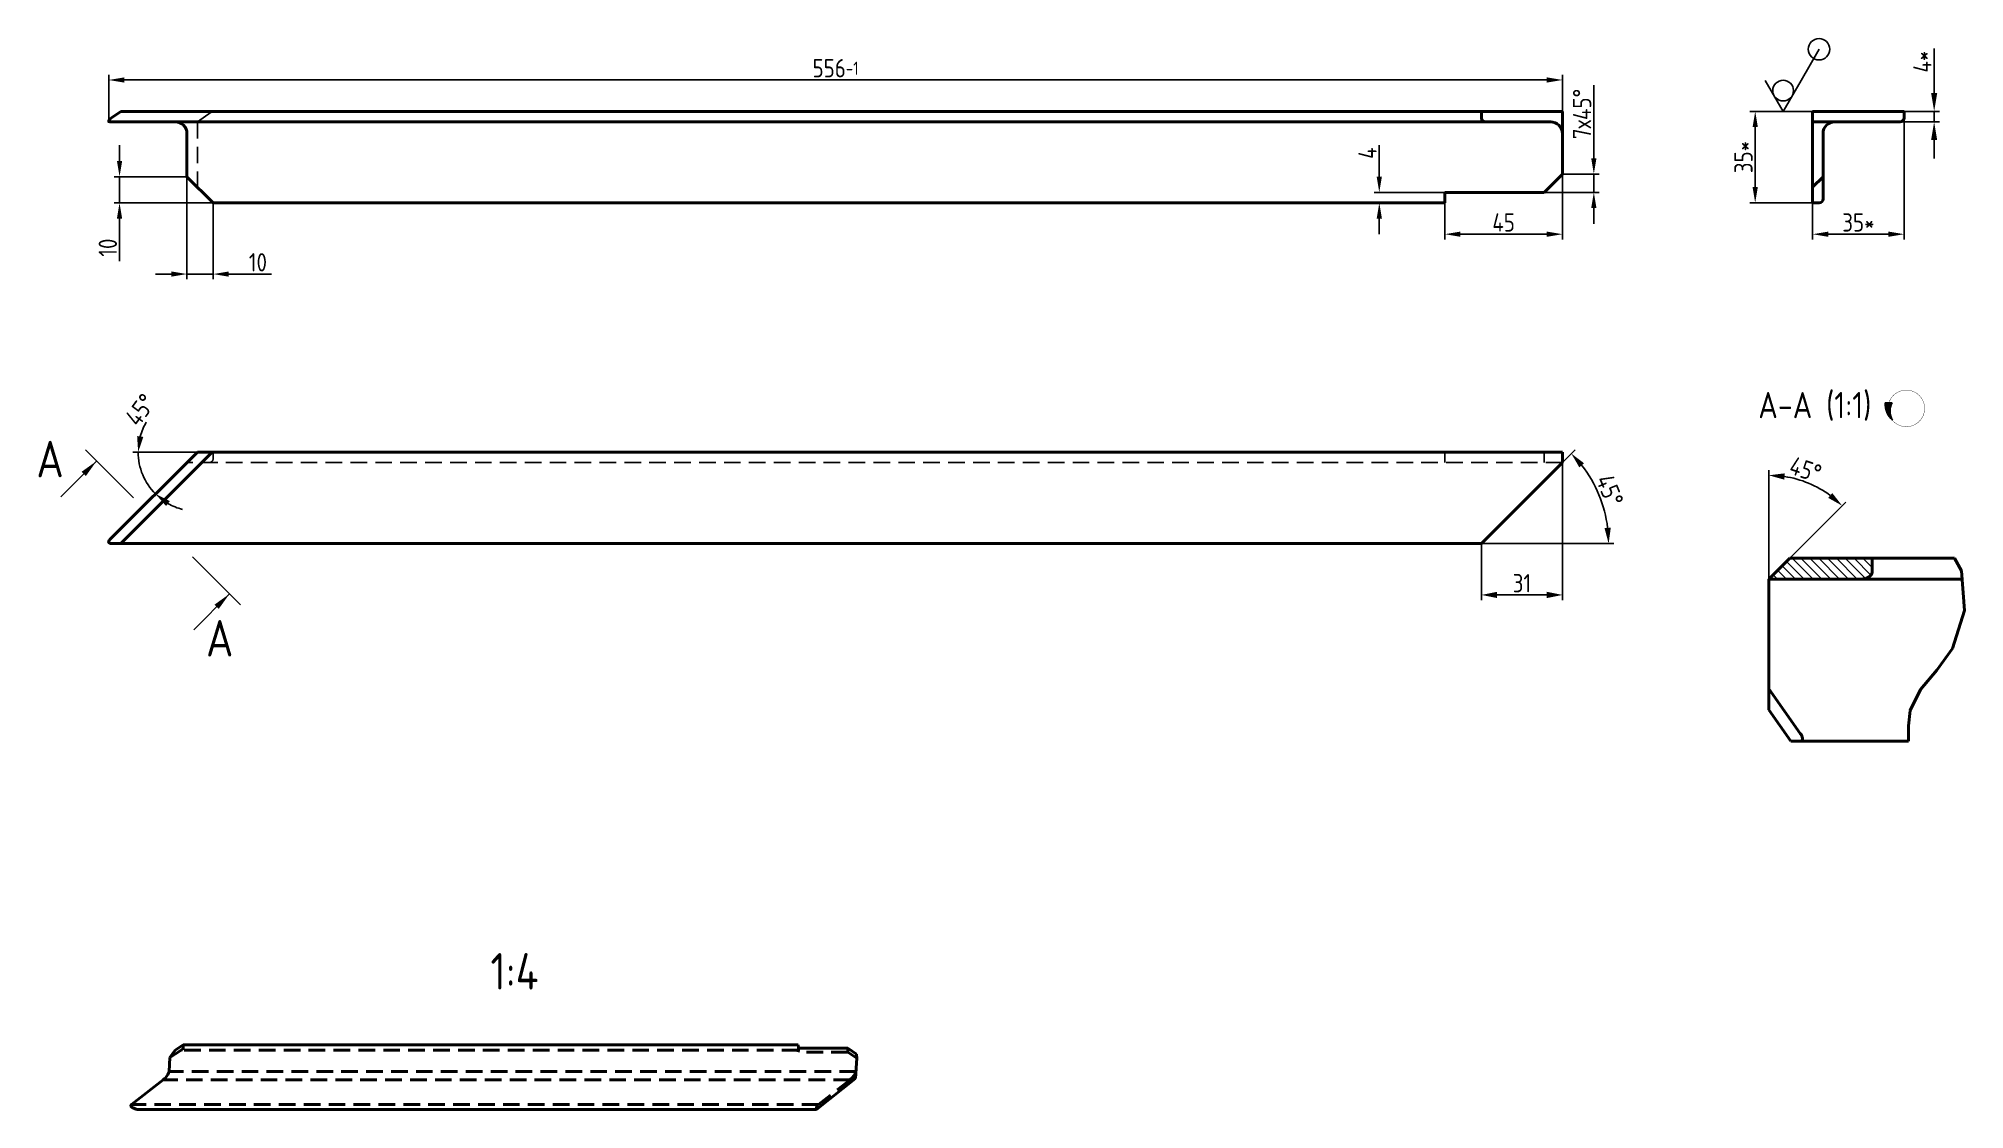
# Model space of a CAD drawing. Header units: millimetres. Extents: x 67 to 1345, y -32 to 378.
# Drawn here: x 608 to 1345, y -32 to 378 of the extents above; entities that cross this region are included whole.
import ezdxf

# ---------------------------------------------------------------- set-up
doc = ezdxf.new("R2010")
doc.units = ezdxf.units.MM
doc.linetypes.add('HIDDEN', pattern=[9.525, 6.35, -3.175])
for name, color, linetype in [('12_SURFACE_FINISH', 7, 'Continuous'), ('9_ALL_NOTES', 7, 'Continuous'), ('Dim', 7, 'Continuous'), ('Hide', 2, 'HIDDEN'), ('Text', 3, 'Continuous')]:
    doc.layers.add(name, color=color, linetype=linetype)
doc.layers.add('Con', color=6, linetype='Continuous', lineweight=40)
doc.styles.get("Standard").update_dxf_attribs({"font": 'arial.ttf'})
doc.styles.add('Style1', font='romans.shx', dxfattribs={"width": 0.8})
doc.dimstyles.new('DIMSTYLE_2$0', dxfattribs={"dimtxt": 4, "dimasz": 5, "dimexe": 2, "dimexo": 0, "dimgap": 1, "dimtad": 1, "dimdec": 1, "dimdsep": 46, "dimtxsty": 'Style1', "dimcen": 0.09, "dimclrd": 256, "dimclrt": 256, "dimadec": 1, "dimazin": 2, "dimtol": 1, "dimtp": 5, "dimtm": 5, "dimtfac": 1, "dimtdec": 1, "dimtofl": 0, "dimtmove": 0, "dimatfit": 1, "dimfxl": 1, "dimtolj": 1, "dimlwd": -1, "dimarcsym": 0})
doc.dimstyles.new('DIMSTYLE_2$2', dxfattribs={"dimtxt": 4, "dimasz": 5, "dimexe": 2, "dimexo": 0, "dimgap": 1, "dimtad": 1, "dimdec": 1, "dimdsep": 46, "dimtxsty": 'Style1', "dimcen": 0.09, "dimclrd": 256, "dimadec": 1, "dimazin": 2, "dimtol": 1, "dimtp": 5, "dimtm": 5, "dimtfac": 1, "dimtdec": 1, "dimtofl": 0, "dimtmove": 0, "dimatfit": 3, "dimfxl": 1, "dimtolj": 1, "dimlwd": -1, "dimarcsym": 0})
doc.dimstyles.get("Standard").update_dxf_attribs({"dimtxt": 0.18, "dimasz": 0.18, "dimexe": 0.18, "dimexo": 0.0625, "dimgap": 0.09, "dimtad": 0, "dimtih": 1, "dimtoh": 1, "dimdec": 4, "dimzin": 0, "dimdsep": 46, "dimtxsty": 'Standard', "dimcen": 0.09, "dimadec": 0, "dimazin": 0, "dimtfac": 1, "dimtdec": 4, "dimtofl": 0, "dimtmove": 0, "dimatfit": 3, "dimfxl": 1, "dimtolj": 1, "dimtzin": 0, "dimarcsym": 0})

msp = doc.modelspace()

# ---------------------------------------------------------------- texts
at = {"linetype": 'Continuous', "char_height": 14, "width": 10.0078125, "attachment_point": 1, "line_spacing_factor": 0.9, "style": 'Style1'}
for insert in [(607.08573, 224.25752), (671.97259, 155.70543)]:
    msp.add_mtext('А', dxfattribs=dict(at, insert=insert))
at = {"layer": '9_ALL_NOTES', "linetype": 'Continuous', "attachment_point": 3, "line_spacing_factor": 0.9, "style": 'Style1'}
for s, insert, char_height, width in [('А-А (1:1) ', (1308.9534, 242.89301), 10, 132.5585785), ('1:4', (799.19067, 28.28273), 14, 19.140625)]:
    msp.add_mtext(s, dxfattribs=dict(at, insert=insert, char_height=char_height, width=width))

# ---------------------------------------------------------------- blocks, each defined once
blk = doc.blocks.new('POVERNUTO_BL10', base_point=(395.44, 188.73))
at = {"color": 2, "linetype": 'Continuous'}
blk.add_line((391.67, 189.81), (392.99, 189.81), dxfattribs=at)
at = {"color": 2, "linetype": 'Continuous', "const_width": 0.0666}
blk.add_lwpolyline([(392.22, 188.74, 1), (399.22, 188.74, 1)], format="xyb", close=True, dxfattribs=at)
at = {"color": 2, "linetype": 'Continuous'}
for centre, radius, start, end in [((396.16, 189.72), 4.49, 178.7996, 226.3387), ((396.27, 188.21), 3.65, 153.9077, 208.4444)]:
    blk.add_arc(centre, radius, start, end, dxfattribs=at)
for points in [[(391.71, 189.07), (391.67, 189.81), (392.99, 189.81)], [(392.74, 189.16), (391.71, 189.07), (392.99, 189.81)], [(392.74, 189.16), (392.63, 188.48), (391.71, 189.07)], [(391.88, 188.34), (391.71, 189.07), (392.63, 188.48)], [(391.88, 188.99), (391.82, 189.67), (392.75, 189.67)], [(392.55, 189.05), (391.88, 188.99), (392.75, 189.67)], [(392.55, 189.05), (392.46, 188.4), (391.88, 188.99)], [(392.03, 188.33), (391.88, 188.99), (392.46, 188.4)], [(392.63, 188.48), (392.64, 187.79), (391.88, 188.34)], [(392.17, 187.66), (391.88, 188.34), (392.64, 187.79)], [(392.46, 188.4), (392.49, 187.75), (392.03, 188.33)], [(392.29, 187.7), (392.03, 188.33), (392.49, 187.75)], [(392.64, 187.79), (392.79, 187.11), (392.17, 187.66)], [(392.56, 187.02), (392.17, 187.66), (392.79, 187.11)], [(392.49, 187.75), (392.64, 187.11), (392.29, 187.7)], [(392.79, 187.11), (393.06, 186.47), (392.56, 187.02)]]:
    blk.add_solid(points, dxfattribs=at)
blk = doc.blocks.new('SF2_BL12', base_point=(165.03, 207.3))
at = {"layer": '12_SURFACE_FINISH', "color": 2, "linetype": 'Continuous'}
for p, q in [((165.02, 212.44), (159.09, 209.02)), ((159.09, 209.02), (165.02, 205.6)), ((165.02, 205.6), (170.97, 202.16))]:
    blk.add_line(p, q, dxfattribs=at)
blk.add_circle((163.06, 209.02), 1.98, dxfattribs=at)
blk = doc.blocks.new('*D30')
at = {"layer": 'Defpoints', "color": 0, "transparency": 16777216}
for p in [(664.71, 325.27), (674.71, 315.27), (674.71, 288.02)]:
    blk.add_point(p, dxfattribs=at)
at = {"layer": 'Dim', "color": 0, "lineweight": -2, "transparency": 16777216}
for p, q in [((664.71, 325.27), (664.71, 286.02)), ((674.71, 315.27), (674.71, 286.02))]:
    blk.add_line(p, q, dxfattribs=at)
at = {"layer": 'Dim', "transparency": 16777216}
for p, q in [((658.71, 288.02), (652.71, 288.02)), ((664.71, 288.02), (674.71, 288.02)), ((680.71, 288.02), (696.98, 288.02))]:
    blk.add_line(p, q, dxfattribs=at)
for points in [[(658.71, 289.02), (658.71, 287.02), (664.71, 288.02)], [(680.71, 289.02), (680.71, 287.02), (674.71, 288.02)]]:
    blk.add_solid(points, dxfattribs=at)
at = {"layer": 'Dim', "transparency": 16777216, "insert": (691.84, 292.52), "char_height": 7, "attachment_point": 5, "style": 'Style1'}
blk.add_mtext('\\A1;10', dxfattribs=at)
blk = doc.blocks.new('*D31')
at = {"layer": 'Defpoints', "color": 0, "transparency": 16777216}
for p in [(664.71, 325.27), (638.91, 315.27), (674.71, 315.27)]:
    blk.add_point(p, dxfattribs=at)
at = {"layer": 'Dim', "transparency": 16777216}
for p, q in [((638.91, 331.27), (638.91, 337.27)), ((638.91, 325.27), (638.91, 315.27)), ((638.91, 309.27), (638.91, 293))]:
    blk.add_line(p, q, dxfattribs=at)
at = {"layer": 'Dim', "color": 0, "lineweight": -2, "transparency": 16777216}
for p, q in [((664.71, 325.27), (636.91, 325.27)), ((674.71, 315.27), (636.91, 315.27))]:
    blk.add_line(p, q, dxfattribs=at)
at = {"layer": 'Dim', "transparency": 16777216}
for points in [[(637.91, 331.27), (639.91, 331.27), (638.91, 325.27)], [(637.91, 309.27), (639.91, 309.27), (638.91, 315.27)]]:
    blk.add_solid(points, dxfattribs=at)
at = {"layer": 'Dim', "transparency": 16777216, "insert": (634.41, 298.14), "char_height": 7, "attachment_point": 5, "rotation": 90, "style": 'Style1'}
blk.add_mtext('\\A1;10', dxfattribs=at)
blk = doc.blocks.new('*D32')
at = {"layer": 'Defpoints', "color": 0, "transparency": 16777216}
for p in [(1190.8, 362.27), (634.76, 346.44), (1190.8, 350.27)]:
    blk.add_point(p, dxfattribs=at)
at = {"layer": 'Dim', "color": 0, "lineweight": -2, "transparency": 16777216}
for p, q in [((634.76, 346.44), (634.76, 364.27)), ((640.76, 362.27), (1184.8, 362.27)), ((1190.8, 350.27), (1190.8, 364.27))]:
    blk.add_line(p, q, dxfattribs=at)
at = {"layer": 'Dim', "color": 0, "transparency": 16777216}
for points in [[(640.76, 363.27), (640.76, 361.27), (634.76, 362.27)], [(1184.8, 363.27), (1184.8, 361.27), (1190.8, 362.27)]]:
    blk.add_solid(points, dxfattribs=at)
at = {"layer": 'Dim', "transparency": 16777216, "insert": (912.78, 366.77), "char_height": 7, "attachment_point": 5, "style": 'Style1'}
blk.add_mtext('\\A1;556{}{\\H0.71x;\\C3;-1}', dxfattribs=at)
blk = doc.blocks.new('*D33')
at = {"layer": 'Defpoints', "color": 0, "transparency": 16777216}
for p in [(1120.74, 319.27), (1145.8, 319.27), (1145.8, 315.27)]:
    blk.add_point(p, dxfattribs=at)
at = {"layer": 'Dim', "color": 0, "lineweight": -2, "transparency": 16777216}
for p, q in [((1120.74, 325.27), (1120.74, 337.27)), ((1145.8, 319.27), (1118.74, 319.27)), ((1145.8, 315.27), (1118.74, 315.27)), ((1120.74, 309.27), (1120.74, 303.27))]:
    blk.add_line(p, q, dxfattribs=at)
at = {"layer": 'Dim', "color": 0, "transparency": 16777216}
for points in [[(1119.74, 325.27), (1121.74, 325.27), (1120.74, 319.27)], [(1119.74, 309.27), (1121.74, 309.27), (1120.74, 315.27)]]:
    blk.add_solid(points, dxfattribs=at)
at = {"layer": 'Dim', "transparency": 16777216, "insert": (1116.24, 334.27), "char_height": 7, "attachment_point": 5, "rotation": 90, "style": 'Style1'}
blk.add_mtext('\\A1;4', dxfattribs=at)
blk = doc.blocks.new('*D34')
at = {"layer": 'Defpoints', "color": 0, "transparency": 16777216}
for p in [(1190.8, 326.27), (1145.8, 315.27), (1190.8, 303.27)]:
    blk.add_point(p, dxfattribs=at)
at = {"layer": 'Dim', "color": 0, "lineweight": -2, "transparency": 16777216}
for p, q in [((1190.8, 326.27), (1190.8, 301.27)), ((1145.8, 315.27), (1145.8, 301.27)), ((1151.8, 303.27), (1184.8, 303.27))]:
    blk.add_line(p, q, dxfattribs=at)
at = {"layer": 'Dim', "color": 0, "transparency": 16777216}
for points in [[(1151.8, 304.27), (1151.8, 302.27), (1145.8, 303.27)], [(1184.8, 304.27), (1184.8, 302.27), (1190.8, 303.27)]]:
    blk.add_solid(points, dxfattribs=at)
at = {"layer": 'Dim', "transparency": 16777216, "insert": (1168.3, 307.77), "char_height": 7, "attachment_point": 5, "style": 'Style1'}
blk.add_mtext('\\A1;45', dxfattribs=at)
blk = doc.blocks.new('*D35')
at = {"layer": 'Defpoints', "color": 0, "transparency": 16777216}
for p in [(1190.8, 326.27), (1202.8, 326.27), (1183.8, 319.27)]:
    blk.add_point(p, dxfattribs=at)
at = {"layer": 'Dim', "color": 0, "lineweight": -2, "transparency": 16777216}
for p, q in [((1202.8, 332.27), (1202.8, 360.27)), ((1190.8, 326.27), (1204.8, 326.27)), ((1202.8, 319.27), (1202.8, 326.27)), ((1183.8, 319.27), (1204.8, 319.27)), ((1202.8, 313.27), (1202.8, 307.27))]:
    blk.add_line(p, q, dxfattribs=at)
at = {"layer": 'Dim', "color": 0, "transparency": 16777216}
for points in [[(1201.8, 332.27), (1203.8, 332.27), (1202.8, 326.27)], [(1201.8, 313.27), (1203.8, 313.27), (1202.8, 319.27)]]:
    blk.add_solid(points, dxfattribs=at)
at = {"layer": 'Dim', "transparency": 16777216, "insert": (1198.3, 349.27), "char_height": 7, "attachment_point": 5, "rotation": 90, "style": 'Style1'}
blk.add_mtext('\\A1;7х45%%D', dxfattribs=at)
blk = doc.blocks.new('*D36')
at = {"layer": 'Defpoints', "color": 0, "transparency": 16777216}
for p in [(1264.53, 350.27), (1286.48, 350.27), (1286.48, 315.27)]:
    blk.add_point(p, dxfattribs=at)
at = {"layer": 'Dim', "color": 0, "lineweight": -2, "transparency": 16777216}
for p, q in [((1286.48, 350.27), (1262.53, 350.27)), ((1264.53, 321.27), (1264.53, 344.27)), ((1286.48, 315.27), (1262.53, 315.27))]:
    blk.add_line(p, q, dxfattribs=at)
at = {"layer": 'Dim', "color": 0, "transparency": 16777216}
for points in [[(1263.53, 344.27), (1265.53, 344.27), (1264.53, 350.27)], [(1263.53, 321.27), (1265.53, 321.27), (1264.53, 315.27)]]:
    blk.add_solid(points, dxfattribs=at)
at = {"layer": 'Dim', "transparency": 16777216, "insert": (1260.03, 332.77), "char_height": 7, "attachment_point": 5, "rotation": 90, "style": 'Style1'}
blk.add_mtext('\\A1;35*', dxfattribs=at)
blk = doc.blocks.new('*D37')
at = {"layer": 'Defpoints', "color": 0, "transparency": 16777216}
for p in [(1321.48, 350.27), (1286.48, 315.27), (1321.48, 303.27)]:
    blk.add_point(p, dxfattribs=at)
at = {"layer": 'Dim', "color": 0, "lineweight": -2, "transparency": 16777216}
for p, q in [((1321.48, 350.27), (1321.48, 301.27)), ((1286.48, 315.27), (1286.48, 301.27)), ((1292.48, 303.27), (1315.48, 303.27))]:
    blk.add_line(p, q, dxfattribs=at)
at = {"layer": 'Dim', "color": 0, "transparency": 16777216}
for points in [[(1292.48, 304.27), (1292.48, 302.27), (1286.48, 303.27)], [(1315.48, 304.27), (1315.48, 302.27), (1321.48, 303.27)]]:
    blk.add_solid(points, dxfattribs=at)
at = {"layer": 'Dim', "transparency": 16777216, "insert": (1303.98, 307.77), "char_height": 7, "attachment_point": 5, "style": 'Style1'}
blk.add_mtext('\\A1;35*', dxfattribs=at)
blk = doc.blocks.new('*D38')
at = {"layer": 'Defpoints', "color": 0, "transparency": 16777216}
for p in [(1303.23, 350.27), (1303.23, 346.27), (1332.97, 350.27)]:
    blk.add_point(p, dxfattribs=at)
at = {"layer": 'Dim', "color": 0, "lineweight": -2, "transparency": 16777216}
for p, q in [((1332.97, 357.27), (1332.97, 374.27)), ((1303.23, 350.27), (1334.97, 350.27)), ((1303.23, 346.27), (1334.97, 346.27)), ((1332.97, 346.27), (1332.97, 350.27)), ((1332.97, 339.27), (1332.97, 332.27))]:
    blk.add_line(p, q, dxfattribs=at)
at = {"layer": 'Dim', "color": 0, "transparency": 16777216}
for points in [[(1331.81, 357.27), (1334.14, 357.27), (1332.97, 350.27)], [(1331.81, 339.27), (1334.14, 339.27), (1332.97, 346.27)]]:
    blk.add_solid(points, dxfattribs=at)
at = {"layer": 'Dim', "transparency": 16777216, "insert": (1328.47, 369.27), "char_height": 7, "attachment_point": 5, "rotation": 90, "style": 'Style1'}
blk.add_mtext('\\A1;4*', dxfattribs=at)
blk = doc.blocks.new('_FILLED')
at = {"color": 0, "linetype": 'ByBlock'}
blk.add_solid([(0, 0), (-1, 0.2), (-1, -0.2)], dxfattribs=at)
blk = doc.blocks.new('*D39')
at = {"layer": 'Defpoints', "color": 0, "transparency": 16777216}
for p in [(668.71, 219.93), (668.71, 219.93), (1190.8, 219.93), (649.07, 208.59), (635.21, 186.43)]:
    blk.add_point(p, dxfattribs=at)
at = {"layer": 'Dim', "color": 0, "lineweight": -2, "transparency": 16777216}
blk.add_line((668.71, 219.93), (644.03, 219.93), dxfattribs=at)
for start, end in [(149.5968, 164.7984), (180, 225), (240.2016, 255.4032)]:
    blk.add_arc((668.71, 219.93), 22.68, start, end, dxfattribs=at)
at = {"layer": 'Dim', "color": 0, "lineweight": -2, "transparency": 16777216, "xscale": 6, "yscale": 6, "zscale": 6}
for p, rotation in [((646.03, 219.93), 262.3991993036854), ((652.67, 203.89), 142.60080069631476)]:
    blk.add_blockref('_FILLED', p, dxfattribs=dict(at, rotation=rotation))
at = {"layer": 'Dim', "transparency": 16777216, "insert": (646.85, 236.09), "char_height": 7, "attachment_point": 5, "rotation": 53.53069, "style": 'Style1'}
blk.add_mtext('\\A1;45°', dxfattribs=at)
blk = doc.blocks.new('*D40')
at = {"layer": 'Defpoints', "color": 0, "transparency": 16777216}
for p in [(1190.8, 215.93), (1159.8, 184.93), (1190.8, 165.28)]:
    blk.add_point(p, dxfattribs=at)
at = {"layer": 'Dim', "color": 0, "lineweight": -2, "transparency": 16777216}
for p, q in [((1190.8, 215.93), (1190.8, 163.28)), ((1159.8, 184.93), (1159.8, 163.28)), ((1165.8, 165.28), (1184.8, 165.28))]:
    blk.add_line(p, q, dxfattribs=at)
at = {"layer": 'Dim', "color": 0, "lineweight": -2, "transparency": 16777216, "xscale": 6, "yscale": 6, "zscale": 6, "rotation": 180}
blk.add_blockref('_FILLED', (1159.8, 165.28), dxfattribs=at)
at = {"layer": 'Dim', "color": 0, "lineweight": -2, "transparency": 16777216, "xscale": 6, "yscale": 6, "zscale": 6}
blk.add_blockref('_FILLED', (1190.8, 165.28), dxfattribs=at)
at = {"layer": 'Dim', "transparency": 16777216, "insert": (1175.3, 169.78), "char_height": 7, "attachment_point": 5, "style": 'Style1'}
blk.add_mtext('\\A1;31', dxfattribs=at)
blk = doc.blocks.new('*D41')
at = {"layer": 'Defpoints', "color": 0, "transparency": 16777216}
for p in [(1190.8, 215.93), (1206.8, 197.52), (635.83, 184.93), (1159.8, 184.93), (1159.8, 184.93)]:
    blk.add_point(p, dxfattribs=at)
at = {"layer": 'Dim', "color": 0, "lineweight": -2, "transparency": 16777216}
for p, q in [((1190.8, 215.93), (1195.62, 220.75)), ((1159.8, 184.93), (1210.46, 184.93))]:
    blk.add_line(p, q, dxfattribs=at)
blk.add_arc((1159.8, 184.93), 48.66, 7.06923, 37.93077, dxfattribs=at)
at = {"layer": 'Dim', "color": 0, "lineweight": -2, "transparency": 16777216, "xscale": 6, "yscale": 6, "zscale": 6}
for p, rotation in [((1194.2, 219.34), 131.46538746992815), ((1208.46, 184.93), 273.53461253007197)]:
    blk.add_blockref('_FILLED', p, dxfattribs=dict(at, rotation=rotation))
at = {"layer": 'Dim', "transparency": 16777216, "insert": (1208.91, 205.27), "char_height": 7, "attachment_point": 5, "rotation": 292.5, "style": 'Style1'}
blk.add_mtext('\\A1;45°', dxfattribs=at)
blk = doc.blocks.new('*D42')
at = {"layer": 'Defpoints', "color": 0, "transparency": 16777216}
for p in [(1289.57, 205.72), (1277.72, 179.33), (1269.72, 171.33), (1269.72, 171.33), (1269.72, 121.33)]:
    blk.add_point(p, dxfattribs=at)
at = {"layer": 'Dim', "color": 0, "lineweight": -2, "transparency": 16777216}
for p, q in [((1269.72, 171.33), (1269.72, 213.04)), ((1277.72, 179.33), (1299.21, 200.82))]:
    blk.add_line(p, q, dxfattribs=at)
blk.add_arc((1269.72, 171.33), 39.71, 53.66607, 81.33393, dxfattribs=at)
at = {"layer": 'Dim', "color": 0, "lineweight": -2, "transparency": 16777216, "xscale": 6, "yscale": 6, "zscale": 6}
for p, rotation in [((1269.72, 211.04), 175.66696689797325), ((1297.79, 199.41), 319.3330331020267)]:
    blk.add_blockref('_FILLED', p, dxfattribs=dict(at, rotation=rotation))
at = {"layer": 'Dim', "transparency": 16777216, "insert": (1283.78, 213.24), "char_height": 7, "attachment_point": 5, "rotation": 341.44737, "style": 'Style1'}
blk.add_mtext('\\A1;45°', dxfattribs=at)

# ---------------------------------------------------------------- dimensions: what is measured, and where the dimension line sits
at = {"layer": 'Dim'}
for base, p1, p2, text, override, picture, middle in [((1190.7958, 362.27024), (634.75623, 346.43813), (1190.7958, 350.27024), '<>{}{\\H0.71x;\\C3;-1}', {"dimtxt": 7, "dimasz": 6, "dimpost": '', "dimclrd": 0, "dimtol": 0, "dimtp": 0, "dimtm": 1, "dimtdec": 1, "dimtzin": 8, "dimlwd": -2}, '*D32', (912.77602, 366.77024)), ((1321.4816, 303.27024), (1286.4816, 315.27024), (1321.4816, 350.27024), '<>*', {"dimtxt": 7, "dimasz": 6, "dimlfac": 1, "dimpost": '', "dimclrd": 0, "dimtol": 0, "dimlwd": -2}, '*D37', (1303.9816, 307.77024))]:
    dim = msp.add_linear_dim(base=base, p1=p1, p2=p2, text=text, dimstyle='DIMSTYLE_2$0', override=override, dxfattribs=at)
    dim.commit()
    dim.dimension.update_dxf_attribs({"geometry": picture, "text_midpoint": middle})
for base, p1, p2, text, override, picture, middle in [((1332.97254, 350.27024), (1303.2316, 346.27024), (1303.2316, 350.27024), '<>*', {"dimtxt": 7, "dimasz": 7, "dimlfac": 1, "dimpost": '', "dimclrd": 0, "dimtol": 0, "dimtofl": 1, "dimlwd": -2}, '*D38', (1328.47254, 369.27024)), ((1202.7958, 326.27024), (1183.7958, 319.27024), (1190.7958, 326.27024), '<>х45%%D', {"dimtxt": 7, "dimasz": 6, "dimlfac": 1, "dimclrd": 0, "dimtol": 0, "dimtofl": 1, "dimlwd": -2}, '*D35', (1198.2958, 349.27024)), ((1264.52564, 350.27024), (1286.4816, 315.27024), (1286.4816, 350.27024), '<>*', {"dimtxt": 7, "dimasz": 6, "dimlfac": 1, "dimpost": '', "dimclrd": 0, "dimtol": 0, "dimlwd": -2}, '*D36', (1260.02564, 332.77024))]:
    dim = msp.add_linear_dim(base=base, p1=p1, p2=p2, angle=90, text=text, dimstyle='DIMSTYLE_2$0', override=override, dxfattribs=at)
    dim.commit()
    dim.dimension.update_dxf_attribs({"geometry": picture, "text_midpoint": middle})
for base, p1, p2, override, picture, middle in [((638.90562, 315.27024), (664.70835, 325.27024), (674.70835, 315.27024), {"dimtxt": 7, "dimasz": 6, "dimtol": 0, "dimtofl": 1, "dimatfit": 3}, '*D31', (634.40562, 298.13691)), ((1120.74435, 319.27024), (1145.7958, 315.27024), (1145.7958, 319.27024), {"dimtxt": 7, "dimasz": 6, "dimlfac": 1, "dimclrd": 0, "dimtol": 0, "dimlwd": -2}, '*D33', (1116.24435, 334.27024))]:
    dim = msp.add_linear_dim(base=base, p1=p1, p2=p2, angle=90, dimstyle='DIMSTYLE_2$0', override=override, dxfattribs=at)
    dim.commit()
    dim.dimension.update_dxf_attribs({"geometry": picture, "text_midpoint": middle})
for base, p1, p2, override, picture, middle in [((674.70835, 288.01713), (664.70835, 325.27024), (674.70835, 315.27024), {"dimtxt": 7, "dimasz": 6, "dimtol": 0, "dimtofl": 1}, '*D30', (691.84169, 292.51713)), ((1190.7958, 303.27024), (1145.7958, 315.27024), (1190.7958, 326.27024), {"dimtxt": 7, "dimasz": 6, "dimlfac": 1, "dimclrd": 0, "dimtol": 0, "dimlwd": -2}, '*D34', (1168.2958, 307.77024)), ((1190.7958, 165.28106), (1159.7958, 184.93011), (1190.7958, 215.93011), {"dimtxt": 7, "dimasz": 6, "dimblk": '_FILLED', "dimclrd": 0, "dimadec": 4, "dimtol": 0, "dimldrblk": '_FILLED', "dimlwd": -2}, '*D40', (1175.2958, 169.78106))]:
    dim = msp.add_linear_dim(base=base, p1=p1, p2=p2, dimstyle='DIMSTYLE_2$0', override=override, dxfattribs=at)
    dim.commit()
    dim.dimension.update_dxf_attribs({"geometry": picture, "text_midpoint": middle})
for base, line1, line2, override, picture, middle in [((649.06617, 208.58969), ((635.20835, 186.43011), (668.70835, 219.93011)), ((668.70835, 219.93011), (1190.7958, 219.93011)), {"dimtxt": 7, "dimasz": 6, "dimdec": 4, "dimblk": '_FILLED', "dimclrd": 0, "dimclrt": 256, "dimtol": 0, "dimtofl": 1, "dimatfit": 1, "dimldrblk": '_FILLED', "dimlwd": -2}, '*D39', (650.46898, 233.41143)), ((1289.57002, 205.71534), ((1269.71657, 121.32816), (1269.71657, 171.32816)), ((1277.71657, 179.32816), (1269.71657, 171.32816)), {"dimtxt": 7, "dimasz": 6, "dimdec": 4, "dimblk": '_FILLED', "dimclrd": 0, "dimclrt": 256, "dimtol": 0, "dimatfit": 1, "dimldrblk": '_FILLED', "dimlwd": -2}, '*D42', (1282.35034, 208.97156))]:
    dim = msp.add_angular_dim_2l(base=base, line1=line1, line2=line2, dimstyle='DIMSTYLE_2$2', override=override, dxfattribs=at)
    dim.commit()
    dim.dimension.update_dxf_attribs({"geometry": picture, "text_midpoint": middle, "dimtype": 162})
dim = msp.add_angular_dim_2l(base=(1206.79834, 197.52441), line1=((1190.7958, 215.93011), (1159.7958, 184.93011)), line2=((1159.7958, 184.93011), (635.82967, 184.93011)), dimstyle='DIMSTYLE_2$2', override={"dimtxt": 7, "dimasz": 6, "dimdec": 4, "dimblk": '_FILLED', "dimclrd": 0, "dimclrt": 256, "dimtol": 0, "dimatfit": 1, "dimldrblk": '_FILLED', "dimlwd": -2}, dxfattribs=at)
dim.commit()
dim.dimension.update_dxf_attribs({"geometry": '*D41', "text_midpoint": (1208.9098, 205.2738)})

# ---------------------------------------------------------------- hatches: boundary and pattern name
at = {"layer": 'Dim', "linetype": 'Continuous'}
h = msp.add_hatch(dxfattribs=at)
h.set_pattern_fill('ANSI31', color=256, scale=2, angle=90, style=0, pattern_type=2)
h.set_pattern_definition([(135, (1269.7166, 171.3282), (-1.69313, -1.69313), [])])
edge = h.paths.add_edge_path()
edge.add_line((1269.71657, 171.32816), (1277.71657, 179.32816))
edge.add_line((1277.71657, 179.32816), (1309.31455, 179.32816))
edge.add_line((1309.31455, 179.32816), (1309.31455, 174.32816))
edge.add_spline(control_points=[(1309.31455, 174.32816), (1309.31509, 174.019), (1309.18865, 173.42736), (1308.58983, 172.56261), (1307.66183, 171.89261), (1306.47714, 171.44088), (1305.56358, 171.33586), (1305.07191, 171.32816)], knot_values=[0, 0, 0, 0, 0.2, 0.4, 0.6, 0.8, 1, 1, 1, 1], degree=3, periodic=0)
edge.add_line((1305.07191, 171.32816), (1269.71657, 171.32816))

# ---------------------------------------------------------------- linework, layer by layer
at = {"linetype": 'Continuous'}
for p, q in [((625.89657, 220.74189), (644.28135, 202.35712)), ((666.82438, 179.81409), (685.20915, 161.42931))]:
    msp.add_line(p, q, dxfattribs=at)
at = {"layer": 'Con', "linetype": 'Continuous'}
for p, q in [((1186.2958, 346.27024), (635.20835, 346.27024)), ((639.36521, 350.27024), (635.82967, 347.77024)), ((1190.7958, 350.27024), (639.36521, 350.27024)), ((1159.7958, 347.77024), (1159.7958, 350.27024)), ((1190.7958, 326.27024), (1190.7958, 350.27024)), ((1286.4816, 315.27024), (1286.4816, 350.27024)), ((1286.4816, 350.27024), (1321.4816, 350.27024)), ((1286.4816, 346.27024), (1319.9816, 346.27024)), ((1321.4816, 350.27024), (1321.4816, 347.77024)), ((664.70835, 325.27024), (664.70835, 341.77024)), ((1290.4816, 316.77024), (1290.4816, 341.77024)), ((674.70835, 315.27024), (664.70835, 325.27024)), ((1183.7958, 319.27024), (1190.7958, 326.27024)), ((1286.4816, 321.27024), (1290.4816, 325.27024)), ((1183.7958, 319.27024), (1145.7958, 319.27024)), ((1145.7958, 315.27024), (1145.7958, 319.27024)), ((1145.7958, 315.27024), (674.70835, 315.27024)), ((1286.4816, 315.27024), (1288.9816, 315.27024)), ((635.20835, 186.43011), (668.70835, 219.93011)), ((674.36521, 219.93011), (639.36521, 184.93011)), ((668.70835, 219.93011), (1190.7958, 219.93011)), ((1190.7958, 215.93011), (1159.7958, 184.93011)), ((1190.7958, 215.93011), (1190.7958, 219.93011)), ((1159.7958, 184.93011), (635.82967, 184.93011)), ((1277.71657, 179.32816), (1269.71657, 171.32816)), ((1340.7091, 179.32816), (1277.71657, 179.32816)), ((1309.31455, 174.32816), (1309.31455, 179.32816)), ((1343.47649, 174.46251), (1340.7091, 179.32816)), ((1269.71657, 121.32816), (1269.71657, 171.32816)), ((1269.71657, 171.32816), (1343.70335, 171.32816)), ((1344.57016, 159.35188), (1343.47649, 174.46251)), ((1340.04857, 144.75487), (1344.57016, 159.35188)), ((1334.03844, 136.5561), (1340.04857, 144.75487)), ((1327.79002, 129.10687), (1334.03844, 136.5561)), ((1269.71657, 129.32816), (1281.73739, 112.32816)), ((1323.75973, 121.06201), (1327.79002, 129.10687)), ((1269.71657, 121.32816), (1278.20186, 109.32816)), ((1323.15691, 115.21589), (1323.75973, 121.06201)), ((1323.17266, 109.32816), (1323.15691, 115.21589)), ((1278.20186, 109.32816), (1323.17266, 109.32816)), ((660.15029, -8.84155), (663.25535, -6.88887)), ((898.53052, -6.85681), (663.25535, -6.88887)), ((898.53052, -6.85681), (898.56948, -7.80592)), ((658.1426, -11.66191), (657.84429, -17.03066)), ((660.15029, -8.84155), (658.1426, -11.66191)), ((917.43654, -8.15574), (898.45821, -8.15833)), ((920.806, -10.43292), (917.43654, -8.15574)), ((920.43444, -19.76058), (920.86834, -11.95149)), ((920.86834, -11.95149), (920.806, -10.43292)), ((920.43444, -19.76058), (905.43523, -31.53161)), ((645.51661, -31.56703), (643.79606, -30.75383)), ((905.43523, -31.53161), (645.51661, -31.56703))]:
    msp.add_line(p, q, dxfattribs=at)
at = {"layer": 'Con', "linetype": 'HIDDEN'}
for p, q in [((663.25535, -6.88887), (663.29431, -7.83798)), ((658.1426, -11.66191), (662.54142, -8.89561)), ((898.56574, -8.86345), (662.54142, -8.89561)), ((898.56574, -8.86345), (898.52054, -9.6769)), ((917.49888, -9.67431), (898.52054, -9.6769)), ((917.49888, -9.67431), (917.43654, -8.15574)), ((917.49888, -9.67431), (920.86834, -11.95149)), ((918.32945, -20.16776), (655.58563, -20.20356)), ((920.58811, -16.99486), (657.84429, -17.03066)), ((918.32945, -20.16776), (906.23331, -29.66053)), ((906.23331, -29.66053), (643.48949, -29.69633)), ((905.48043, -30.71817), (905.43523, -31.53161))]:
    msp.add_line(p, q, dxfattribs=at)
at = {"layer": 'Con'}
msp.add_line((643.48949, -29.69633), (655.58563, -20.20356), dxfattribs=at)
at = {"layer": 'Con', "linetype": 'Continuous'}
for points in [[(1305.07191, 171.32816), (1305.78423, 171.37437), (1306.4462, 171.48991), (1307.06127, 171.67793), (1307.61905, 171.92898), (1308.11372, 172.23721), (1308.53497, 172.59507), (1308.87283, 172.99867), (1309.12046, 173.43115), (1309.26643, 173.87204), (1309.31455, 174.32816)], [(1281.73739, 109.32816), (1282.03603, 109.36247), (1282.27477, 109.4655), (1282.4564, 109.63981), (1282.5726, 109.87777), (1282.61542, 110.17496), (1282.58659, 110.52431), (1282.48569, 110.91865), (1282.31129, 111.35395), (1282.06167, 111.82299), (1281.73739, 112.32816)]]:
    msp.add_lwpolyline(points, dxfattribs=at)
for centre, radius, start, end in [((1294.9816, 341.77024), 4.5, 90, 180), ((1319.9816, 347.77024), 1.5, 270, 0), ((1288.9816, 316.77024), 1.5, 270, 0)]:
    msp.add_arc(centre, radius, start, end, dxfattribs=at)
at = {"layer": 'Con', "linetype": 'HIDDEN'}
msp.add_arc((883.04466, -8.29608), 15.53351, 359.7954127, 0.51045306, dxfattribs=at)
at = {"layer": 'Con', "linetype": 'Continuous'}
for centre, major_axis, ratio, start_param, end_param in [((637.32967, 347.77024), (2.57344, 1.33211), 0.267949192, 2.048454636, 3.619250963), ((660.20835, 341.77024), (0, 4.5), 1, -1.570796327, 0), ((1161.2958, 347.77024), (1.5, 0), 1, -3.141592654, -1.570796327), ((1186.2958, 341.77024), (0, 4.5), 1, -1.570796327, 0), ((637.32967, 186.43011), (2.56066, 1.06066), 0.414213562, 2.35619449, 3.926990817), ((655.66698, -18.73936), (2.04794, 2.13403), 0.348531566, -1.956514371, -0.385718044), ((644.52183, -30.18426), (1.26027, -0.10969), 0.588699034, 2.580022831, 4.150819158)]:
    msp.add_ellipse(centre, major_axis=major_axis, ratio=ratio, start_param=start_param, end_param=end_param, dxfattribs=at)
at = {"layer": 'Con', "linetype": 'HIDDEN'}
for centre, major_axis, ratio, start_param, end_param in [((662.51805, -8.32615), (0.70767, 0.66953), 0.477804009, -1.965251667, -0.39445534), ((918.4108, -18.70356), (2.04794, 2.13403), 0.348531566, -1.956514371, -0.385718044), ((906.2062, -30.1486), (0.68265, 0.71134), 0.348531566, 1.185078283, 2.75587461)]:
    msp.add_ellipse(centre, major_axis=major_axis, ratio=ratio, start_param=start_param, end_param=end_param, dxfattribs=at)
msp.add_open_spline([(898.57807, -8.35154), (898.5779, -8.39978), (898.57641, -8.57046), (898.57254, -8.74118), (898.56574, -8.86345)], degree=3, knots=[0, 0, 0, 0, 0.282582879, 1, 1, 1, 1], dxfattribs=at)
at = {"layer": 'Con', "linetype": 'Continuous'}
msp.add_open_spline([(898.56948, -7.80592), (898.57056, -7.83212), (898.57469, -7.94934), (898.57674, -8.06663), (898.57755, -8.15769)], degree=3, knots=[0, 0, 0, 0, 0.223577541, 1, 1, 1, 1], dxfattribs=at)
at = {"layer": 'Hide', "linetype": 'HIDDEN'}
for p, q in [((668.70835, 346.27024), (674.36521, 350.27024)), ((668.70835, 346.27024), (668.70835, 321.27024)), ((1190.7958, 215.93011), (664.70835, 215.93011)), ((674.70835, 219.93011), (674.70835, 217.43011)), ((1145.7958, 219.93011), (1145.7958, 215.93011)), ((1183.7958, 215.93011), (1183.7958, 219.93011))]:
    msp.add_line(p, q, dxfattribs=at)
msp.add_ellipse((673.20835, 217.43011), major_axis=(1.5, 0), ratio=1, start_param=-1.570796327, end_param=0, dxfattribs=at)
at = {"layer": 'Text'}
msp.add_circle((1288.93327, 374.03321), 4.09946, dxfattribs=at)

# ---------------------------------------------------------------- block references
at = {"linetype": 'Continuous', "xscale": 2, "yscale": 2, "zscale": 2}
msp.add_blockref('POVERNUTO_BL10', (1321.76387, 236.60747), dxfattribs=at)
at = {"layer": '12_SURFACE_FINISH', "linetype": 'Continuous', "xscale": 2, "yscale": 2, "zscale": 2, "rotation": 90}
msp.add_blockref('SF2_BL12', (1278.64965, 362.15172), dxfattribs=at)

msp.set_redraw_order([(e.dxf.handle, doc.entitydb.next_handle()) for e in msp.query("TEXT MTEXT ATTDEF DIMENSION ARC_DIMENSION")])  # texts and dimensions are drawn at this point

# ---------------------------------------------------------------- leaders
at = {"linetype": 'Continuous'}
for points in [[(630.13921, 216.49925), (616.44205, 202.80209)], [(680.96651, 165.67196), (667.26935, 151.97479)]]:
    msp.add_leader(points, dimstyle='Standard', override={"dimasz": 7, "dimtad": 0}, dxfattribs=at)

doc.saveas('drawing.dxf')
